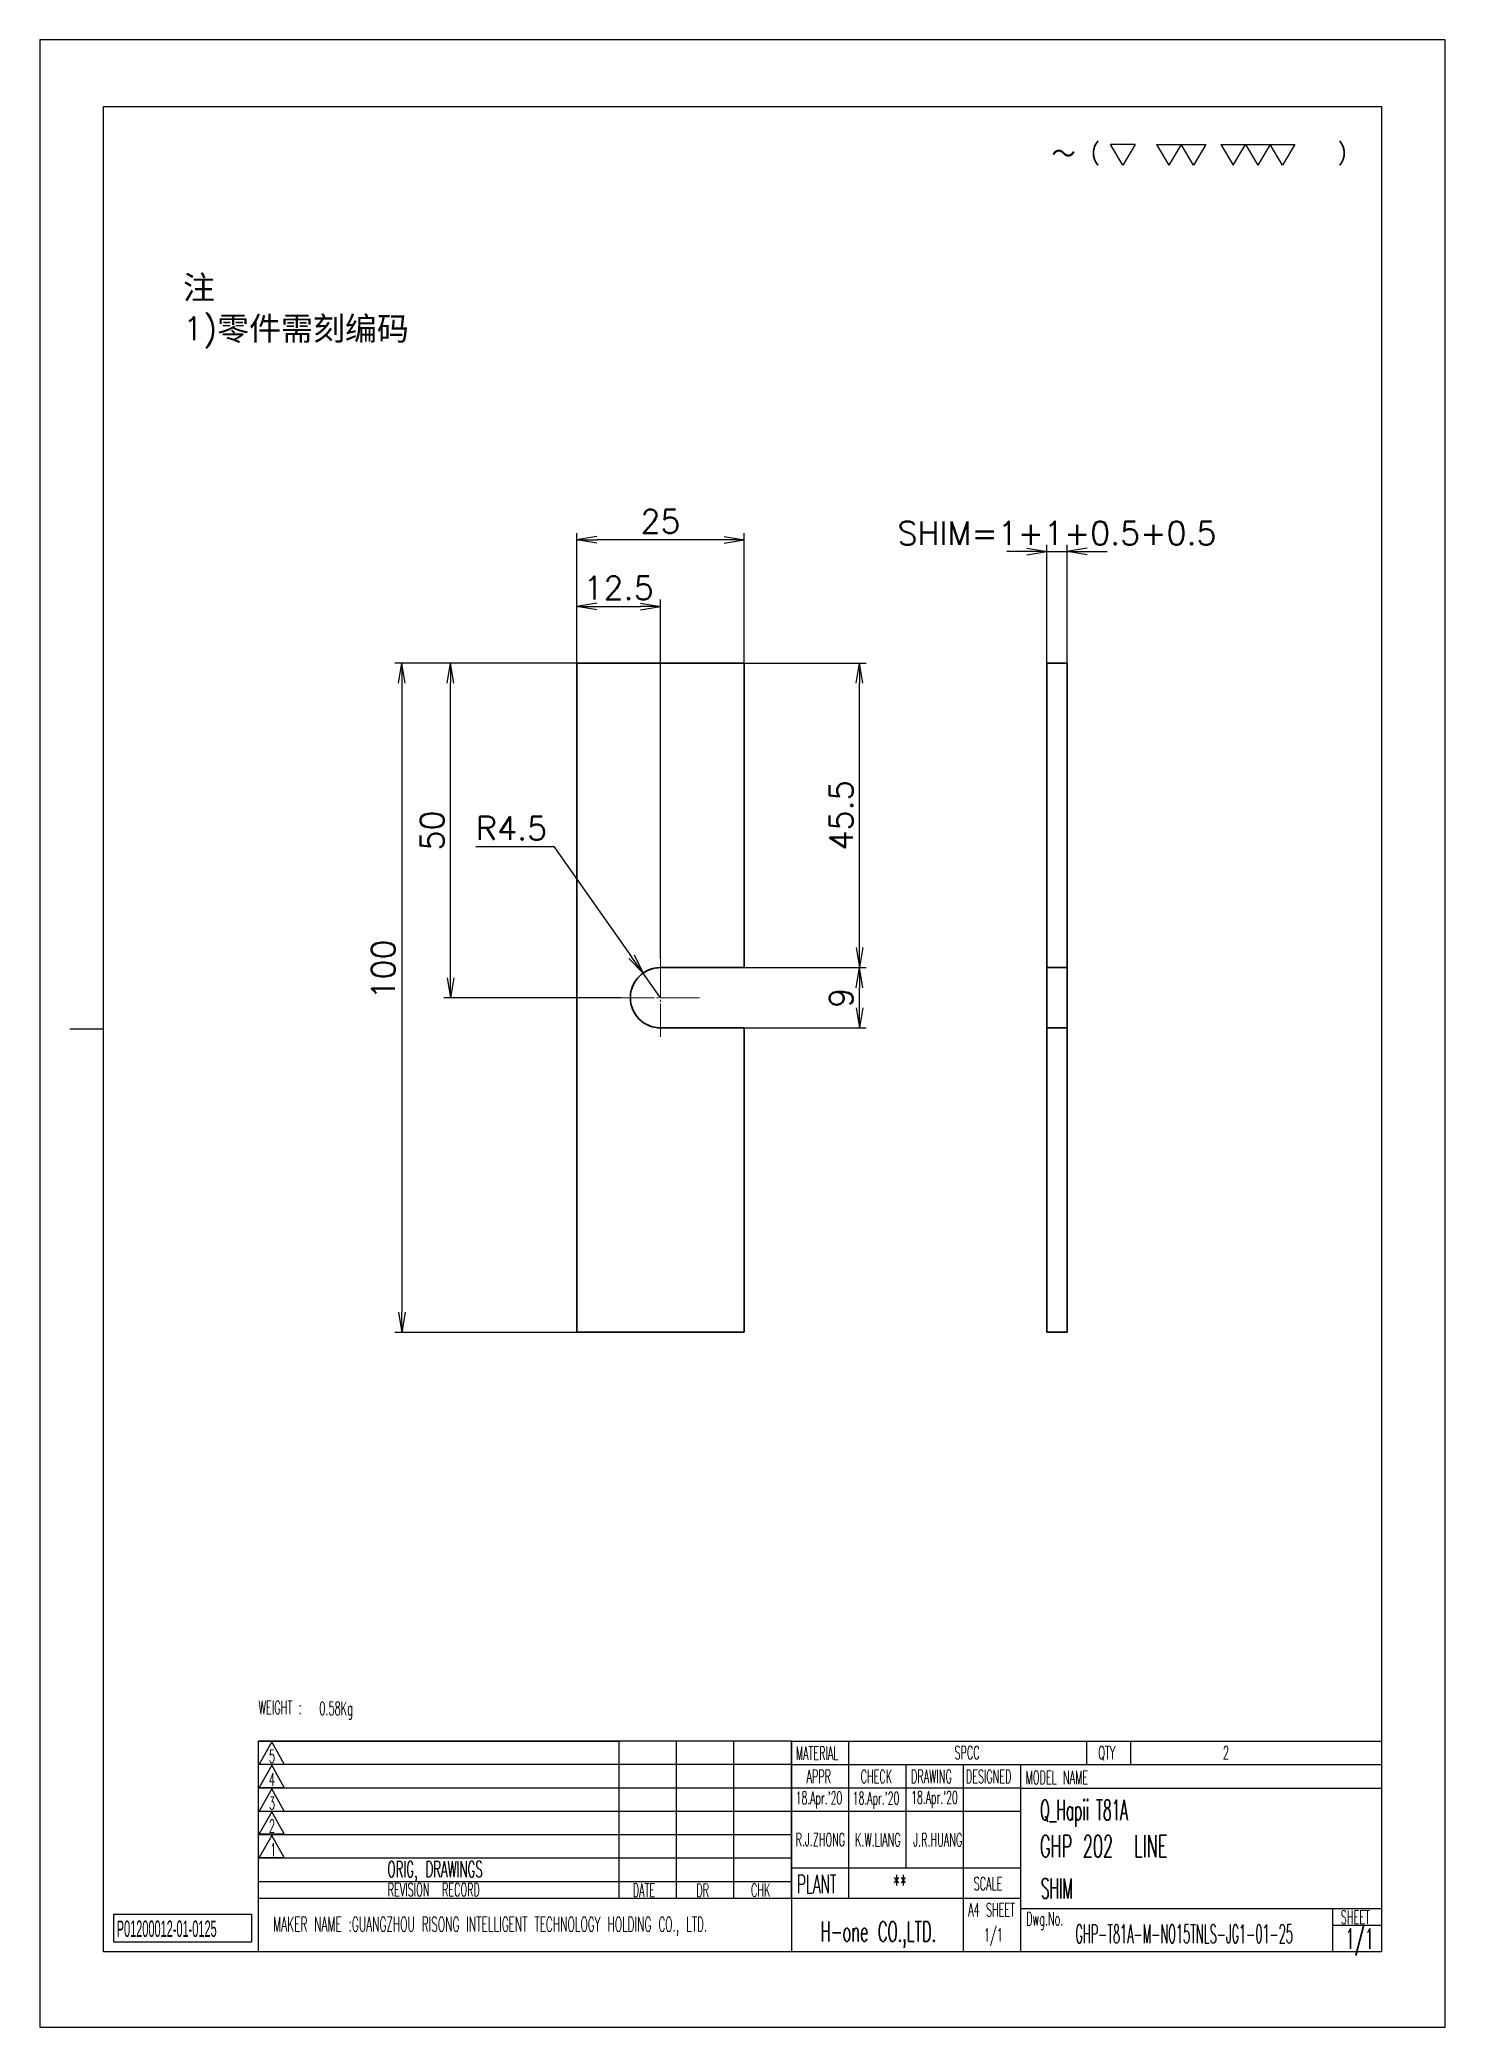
# Model space of a CAD drawing. Header units: millimetres. Extents: x -10155 to 20189, y -25550 to -22580.
# Drawn here: x 16624.8 to 16834.8, y -25547.7 to -25250.7 of the extents above; entities that cross this region are included whole.
import ezdxf
from ezdxf.enums import TextEntityAlignment as Align

# ---------------------------------------------------------------- set-up
doc = ezdxf.new("R2010")
doc.units = ezdxf.units.MM
for name, pattern in [('CENTER-HOKUTO', [23, 20, -1, 1, -1]), ('DASHED', [15, 12, -3]), ('HIDDEN-HOKUTO', [3.8, 2.5, -1.3])]:
    doc.linetypes.add(name, pattern=pattern)
for name, color, linetype in [('6', 2, 'Continuous'), ('title_frame', 7, 'Continuous'), ('word_dim', 253, 'Continuous')]:
    doc.layers.add(name, color=color, linetype=linetype)
for name, color, linetype, lineweight in [('AM_7', 2, 'CENTER-HOKUTO', 30), ('AM_HID', 1, 'HIDDEN-HOKUTO', 25), ('AM_VIS', 7, 'Continuous', 30)]:
    doc.layers.add(name, color=color, linetype=linetype, lineweight=lineweight)
doc.styles.add('MX_NOTE_STANDARD', font='txt.shx', dxfattribs={"bigfont": 'bigfont.shx'})
doc.styles.get("Standard").update_dxf_attribs({"font": 'romans.shx', "bigfont": 'bigfont.shx'})
doc.dimstyles.new('HKT 1-1', dxfattribs={"dimtxt": 3.5, "dimasz": 3, "dimexe": 1, "dimexo": 0, "dimgap": 1, "dimtad": 3, "dimdsep": 46, "dimtxsty": 'Standard', "dimblk1": 'OPEN', "dimblk2": 'OPEN', "dimsah": 1, "dimcen": 0, "dimclrd": 256, "dimclre": 256, "dimclrt": 3, "dimazin": 2, "dimtfac": 1, "dimtmove": 0, "dimatfit": 3, "dimldrblk": 'OPEN', "dimfxl": 0, "dimtolj": 1, "dimlwd": 25, "dimlwe": 25, "dimarcsym": 0})
doc.dimstyles.new('HKT 1-1$4', dxfattribs={"dimtxt": 3.5, "dimasz": 3, "dimexe": 1, "dimexo": 0, "dimgap": 1, "dimtad": 3, "dimtoh": 1, "dimdsep": 46, "dimtxsty": 'Standard', "dimblk1": 'OPEN', "dimblk2": 'OPEN', "dimsah": 1, "dimcen": 0, "dimclrd": 256, "dimclre": 256, "dimclrt": 3, "dimazin": 2, "dimtfac": 1, "dimtmove": 0, "dimatfit": 3, "dimldrblk": 'OPEN', "dimfxl": 0, "dimtolj": 1, "dimlwd": 25, "dimlwe": 25, "dimarcsym": 0})

msp = doc.modelspace()

# ---------------------------------------------------------------- texts
at = {"ltscale": 2, "char_height": 3.5, "attachment_point": 1}
for s, insert, width in [('{\\fSimSun|b0|i0|c134|p2;\\C3;注}', (16646.188, -25285.956), 10.36469), ('{\\Fromans,bigfont|c134;\\C3;1)\\fSimSun|b0|i0|c134|p2;零件需刻编码}', (16646.188, -25292.087), 96.90613)]:
    msp.add_mtext(s, dxfattribs=dict(at, insert=insert, width=width))
at = {"linetype": 'Continuous', "char_height": 3, "width": 50.9, "attachment_point": 4}
for s, insert in [('{\\W0.5;\\C3;Q_Hapii T81A}', (16774.261, -25515.717)), ('{\\Fromans,bigfont|c134;\\W0.5;\\C3;SHIM}', (16774.382, -25526.929))]:
    msp.add_mtext(s, dxfattribs=dict(at, insert=insert))
at = {"layer": 'title_frame', "color": 3, "style": 'MX_NOTE_STANDARD'}
for s, height, width, p in [('WEIGHT : ', 2, 0.5341, (16657.481, -25500.903)), ('0.58Kg', 2, 0.5341, (16666.546, -25501.036)), ('5', 1.918, 0.5341, (16659.042, -25508.149)), ('MATERIAL', 1.9728, 0.5341, (16737.754, -25507.717)), ('SPCC', 1.9728, 0.5341, (16761.455, -25507.631)), ('QTY', 1.9728, 0.5341, (16782.955, -25507.631)), ('2', 1.973, 0.5341, (16801.583, -25507.631)), ('APPR', 1.9728, 0.5341, (16739.35, -25511.188)), ('CHECK', 1.9728, 0.5341, (16747.445, -25511.188)), ('DRAWING', 1.9728, 0.5341, (16754.965, -25511.188)), ('DESIGNED', 1.9728, 0.5341, (16763.156, -25511.188)), ('4', 1.918, 0.5341, (16659.042, -25511.627)), ('MODEL NAME', 1.9728, 0.5341, (16772.085, -25511.338)), ('3', 1.918, 0.5341, (16659.042, -25515.156)), ("18.Apr.'20", 1.9, 0.5341, (16737.729, -25514.354)), ("18.Apr.'20", 1.9, 0.5341, (16746.257, -25514.397)), ("18.Apr.'20", 1.9, 0.5341, (16754.99, -25514.288)), ('2', 1.918, 0.5341, (16659.042, -25518.569)), ('1', 1.918, 0.5341, (16659.238, -25522.099)), ('GHP 202  LINE', 3.3, 0.5341, (16774.223, -25522.286)), ('ORIG, DRAWINGS', 2.4112, 0.5341, (16676.731, -25525.268)), ('REVISION  RECORD', 1.9728, 0.5341, (16676.781, -25528.106)), ('DATE', 1.9728, 0.5341, (16713.394, -25528.187)), ('DR', 1.9728, 0.5341, (16722.888, -25528.198)), ('CHK', 1.9728, 0.5341, (16731.065, -25528.164)), ('PLANT', 2.74, 0.5341, (16737.918, -25527.66)), ('**', 2.74, 0.5341, (16752.275, -25527.66)), ('SCALE', 1.9728, 0.5341, (16764.332, -25527.211)), ('A4 SHEET', 1.9728, 0.5341, (16763.511, -25531.106)), ('MAKER NAME :GUANGZHOU RISONG INTELLIGENT TECHNOLOGY HOLDING CO., LTD.', 2.16, 0.5341, (16659.681, -25533.363)), ('H-one CO.,LTD.', 3, 0.5341, (16741.438, -25534.88)), ('1/1', 1.9728, 0.5341, (16765.863, -25534.86)), ('Dwg.No.', 1.9728, 0.5341, (16772.171, -25532.452)), ('GHP-T81A-M-NO15TNLS-JG1-01-25', 2.8, 0.441, (16779.528, -25535.123)), ('SHEET', 1.9728, 0.5341, (16819.172, -25532.218)), ('1/1', 3, 0.5341, (16819.889, -25535.954))]:
    msp.add_text(s, height=height, dxfattribs=dict(at, width=width)).set_placement(p)
at = {"layer": 'title_frame', "color": 3, "style": 'MX_NOTE_STANDARD', "width": 0.5341}
for s, p in [('R.J.ZHONG', (16741.414, -25521.223)), ('K.W.LIANG', (16750.009, -25521.244)), (' J.R.HUANG', (16758.488, -25521.241))]:
    msp.add_text(s, height=1.9728, dxfattribs=at).set_placement(p, align=Align.BOTTOM_CENTER)
at = {"layer": 'title_frame', "color": 3, "insert": (16636.28, -25531.732), "char_height": 2.45, "width": 4.1107, "attachment_point": 1, "style": 'MX_NOTE_STANDARD'}
msp.add_mtext('{\\f3 of 9 Barcode|b0|i0|c0|p82;\\W0.5;P01200012-01\\f3 of 9 Barcode|b0|i0|c134|p82;-0125}', dxfattribs=at)

# ---------------------------------------------------------------- blocks, each defined once
blk = doc.blocks.new('\\M+18E64\\M+18FE3\\M+182B0\\M+18B4C\\M+18D86\\M+18169\\M+197CE\\M+1816A')
at = {"layer": '6', "color": 3}
for p, q in [((5.64, -0.64), (4.7, 0.92)), ((6.58, 0.92), (4.7, 0.92)), ((6.58, 0.92), (5.64, -0.64)), ((8.19, 0.92), (11.96, 0.92)), ((8.19, 0.92), (9.14, -0.64)), ((10.08, 0.92), (9.14, -0.64)), ((11.02, -0.64), (10.08, 0.92)), ((11.96, 0.92), (11.02, -0.64)), ((13.09, 0.92), (14.98, 0.92)), ((13.09, 0.92), (14.04, -0.64)), ((14.04, -0.64), (14.98, 0.92)), ((14.98, 0.92), (18.74, 0.92)), ((14.98, 0.92), (15.92, -0.64)), ((16.86, 0.92), (15.92, -0.64)), ((17.8, -0.64), (16.86, 0.92)), ((18.74, 0.92), (17.8, -0.64))]:
    blk.add_line(p, q, dxfattribs=at)
at = {"color": 3}
blk.add_text('\\M+18160\\M+18169\\M+18140             \\M+1816A', height=1.68, dxfattribs=at).set_placement((0.19, -0.66))
blk = doc.blocks.new('_Open')
at = {"color": 0, "lineweight": -2}
for p, q in [((-1, 0.167), (0, 0)), ((-1, -0.167), (0, 0)), ((0, 0), (-1, 0))]:
    blk.add_line(p, q, dxfattribs=at)
blk = doc.blocks.new('*D663')
at = {"layer": 'DEFPOINTS', "color": 0, "ltscale": 2}
for p in [(16705.02, -25343.84), (16678.86, -25443.84), (16705.02, -25443.84)]:
    blk.add_point(p, dxfattribs=at)
at = {"layer": 'word_dim', "lineweight": 25, "ltscale": 2}
for p, q in [((16705.02, -25343.84), (16677.86, -25343.84)), ((16678.86, -25346.84), (16678.86, -25440.84)), ((16705.02, -25443.84), (16677.86, -25443.84))]:
    blk.add_line(p, q, dxfattribs=at)
at = {"layer": 'word_dim', "lineweight": 25, "ltscale": 2, "xscale": 3, "yscale": 3, "zscale": 3}
for p, rotation in [((16678.86, -25343.84), 90), ((16678.86, -25443.84), 270)]:
    blk.add_blockref('_Open', p, dxfattribs=dict(at, rotation=rotation))
at = {"layer": 'word_dim', "color": 3, "ltscale": 2, "insert": (16676.11, -25389.62), "char_height": 3.5, "attachment_point": 5, "rotation": 90}
blk.add_mtext('\\A1;100', dxfattribs=at)
blk = doc.blocks.new('*D664')
at = {"layer": 'DEFPOINTS', "color": 0, "ltscale": 2}
for p in [(16705.02, -25325.39), (16705.02, -25343.84), (16730.02, -25343.84)]:
    blk.add_point(p, dxfattribs=at)
at = {"layer": 'word_dim', "lineweight": 25, "ltscale": 2}
for p, q in [((16705.02, -25343.84), (16705.02, -25324.39)), ((16730.02, -25343.84), (16730.02, -25324.39)), ((16727.02, -25325.39), (16708.02, -25325.39))]:
    blk.add_line(p, q, dxfattribs=at)
at = {"layer": 'word_dim', "lineweight": 25, "ltscale": 2, "xscale": 3, "yscale": 3, "zscale": 3, "rotation": 180}
blk.add_blockref('_Open', (16705.02, -25325.39), dxfattribs=at)
at = {"layer": 'word_dim', "lineweight": 25, "ltscale": 2, "xscale": 3, "yscale": 3, "zscale": 3}
blk.add_blockref('_Open', (16730.02, -25325.39), dxfattribs=at)
at = {"layer": 'word_dim', "color": 3, "ltscale": 2, "insert": (16717.52, -25322.64), "char_height": 3.5, "attachment_point": 5}
blk.add_mtext('\\A1;25', dxfattribs=at)
blk = doc.blocks.new('*D665')
at = {"layer": 'DEFPOINTS', "color": 0, "ltscale": 2}
for p in [(16730.02, -25343.84), (16747.27, -25343.84), (16730.02, -25389.34)]:
    blk.add_point(p, dxfattribs=at)
at = {"layer": 'word_dim', "lineweight": 25, "ltscale": 2}
for p, q in [((16730.02, -25343.84), (16748.27, -25343.84)), ((16747.27, -25386.34), (16747.27, -25346.84)), ((16730.02, -25389.34), (16748.27, -25389.34))]:
    blk.add_line(p, q, dxfattribs=at)
at = {"layer": 'word_dim', "lineweight": 25, "ltscale": 2, "xscale": 3, "yscale": 3, "zscale": 3}
for p, rotation in [((16747.27, -25343.84), 90), ((16747.27, -25389.34), 270)]:
    blk.add_blockref('_Open', p, dxfattribs=dict(at, rotation=rotation))
at = {"layer": 'word_dim', "color": 3, "ltscale": 2, "insert": (16744.52, -25366.59), "char_height": 3.5, "attachment_point": 5, "rotation": 90}
blk.add_mtext('\\A1;45.5', dxfattribs=at)
blk = doc.blocks.new('*D666')
at = {"layer": 'DEFPOINTS', "color": 0, "ltscale": 2}
for p in [(16730.02, -25389.34), (16747.27, -25389.34), (16730.02, -25398.34)]:
    blk.add_point(p, dxfattribs=at)
at = {"layer": 'word_dim', "lineweight": 25, "ltscale": 2}
for p, q in [((16730.02, -25389.34), (16748.27, -25389.34)), ((16747.27, -25395.34), (16747.27, -25392.34)), ((16730.02, -25398.34), (16748.27, -25398.34))]:
    blk.add_line(p, q, dxfattribs=at)
at = {"layer": 'word_dim', "lineweight": 25, "ltscale": 2, "xscale": 3, "yscale": 3, "zscale": 3}
for p, rotation in [((16747.27, -25389.34), 90), ((16747.27, -25398.34), 270)]:
    blk.add_blockref('_Open', p, dxfattribs=dict(at, rotation=rotation))
at = {"layer": 'word_dim', "color": 3, "ltscale": 2, "insert": (16744.52, -25393.84), "char_height": 3.5, "attachment_point": 5, "rotation": 90}
blk.add_mtext('\\A1;9', dxfattribs=at)
blk = doc.blocks.new('*D667')
at = {"layer": 'DEFPOINTS', "color": 0, "ltscale": 2}
for p in [(16714.93, -25390.16), (16717.52, -25393.84)]:
    blk.add_point(p, dxfattribs=at)
at = {"layer": 'word_dim', "lineweight": 25, "ltscale": 2}
for p, q in [((16689.95, -25371.26), (16701.61, -25371.26)), ((16701.61, -25371.26), (16713.2, -25387.71)), ((16717.52, -25393.84), (16714.93, -25390.16))]:
    blk.add_line(p, q, dxfattribs=at)
at = {"layer": 'word_dim', "lineweight": 25, "ltscale": 2, "xscale": 3, "yscale": 3, "zscale": 3, "rotation": 305.1702908881986}
blk.add_blockref('_Open', (16714.93, -25390.16), dxfattribs=at)
at = {"layer": 'word_dim', "color": 3, "ltscale": 2, "insert": (16695.28, -25368.51), "char_height": 3.5, "attachment_point": 5}
blk.add_mtext('\\A1;R4.5', dxfattribs=at)
blk = doc.blocks.new('*D668')
at = {"layer": 'DEFPOINTS', "color": 0, "ltscale": 2}
for p in [(16717.52, -25335.35), (16705.02, -25343.84), (16717.52, -25387.99)]:
    blk.add_point(p, dxfattribs=at)
at = {"layer": 'word_dim', "lineweight": 25, "ltscale": 2}
for p, q in [((16705.02, -25343.84), (16705.02, -25334.35)), ((16708.02, -25335.35), (16714.52, -25335.35)), ((16717.52, -25387.99), (16717.52, -25334.35))]:
    blk.add_line(p, q, dxfattribs=at)
at = {"layer": 'word_dim', "lineweight": 25, "ltscale": 2, "xscale": 3, "yscale": 3, "zscale": 3, "rotation": 180}
blk.add_blockref('_Open', (16705.02, -25335.35), dxfattribs=at)
at = {"layer": 'word_dim', "lineweight": 25, "ltscale": 2, "xscale": 3, "yscale": 3, "zscale": 3}
blk.add_blockref('_Open', (16717.52, -25335.35), dxfattribs=at)
at = {"layer": 'word_dim', "color": 3, "ltscale": 2, "insert": (16711.27, -25332.6), "char_height": 3.5, "attachment_point": 5}
blk.add_mtext('\\A1;12.5', dxfattribs=at)
blk = doc.blocks.new('*D669')
at = {"layer": 'DEFPOINTS', "color": 0, "ltscale": 2}
for p in [(16686.16, -25343.84), (16705.02, -25343.84), (16711.67, -25393.84)]:
    blk.add_point(p, dxfattribs=at)
at = {"layer": 'word_dim', "lineweight": 25, "ltscale": 2}
for p, q in [((16705.02, -25343.84), (16685.16, -25343.84)), ((16686.16, -25390.84), (16686.16, -25346.84)), ((16711.67, -25393.84), (16685.16, -25393.84))]:
    blk.add_line(p, q, dxfattribs=at)
at = {"layer": 'word_dim', "lineweight": 25, "ltscale": 2, "xscale": 3, "yscale": 3, "zscale": 3}
for p, rotation in [((16686.16, -25343.84), 90), ((16686.16, -25393.84), 270)]:
    blk.add_blockref('_Open', p, dxfattribs=dict(at, rotation=rotation))
at = {"layer": 'word_dim', "color": 3, "ltscale": 2, "insert": (16683.41, -25368.84), "char_height": 3.5, "attachment_point": 5, "rotation": 90}
blk.add_mtext('\\A1;50', dxfattribs=at)
blk = doc.blocks.new('*D670')
at = {"layer": 'DEFPOINTS', "color": 0, "ltscale": 2}
for p in [(16778.27, -25327.15), (16775.27, -25343.83), (16778.27, -25343.83)]:
    blk.add_point(p, dxfattribs=at)
at = {"layer": 'word_dim', "lineweight": 25, "ltscale": 2}
for p, q in [((16772.27, -25327.15), (16769.27, -25327.15)), ((16775.27, -25343.83), (16775.27, -25326.15)), ((16775.27, -25327.15), (16778.27, -25327.15)), ((16778.27, -25343.83), (16778.27, -25326.15)), ((16781.27, -25327.15), (16784.27, -25327.15))]:
    blk.add_line(p, q, dxfattribs=at)
at = {"layer": 'word_dim', "lineweight": 25, "ltscale": 2, "xscale": 3, "yscale": 3, "zscale": 3}
blk.add_blockref('_Open', (16775.27, -25327.15), dxfattribs=at)
at = {"layer": 'word_dim', "lineweight": 25, "ltscale": 2, "xscale": 3, "yscale": 3, "zscale": 3, "rotation": 180}
blk.add_blockref('_Open', (16778.27, -25327.15), dxfattribs=at)
at = {"layer": 'word_dim', "color": 3, "ltscale": 2, "insert": (16776.77, -25324.4), "char_height": 3.5, "attachment_point": 5}
blk.add_mtext('\\A1;SHIM=1+1+0.5+0.5', dxfattribs=at)

# ---------------------------------------------------------------- dimensions: what is measured, and where the dimension line sits
at = {"layer": 'word_dim', "ltscale": 2}
for base, p1, p2, picture, middle in [((16705.024, -25325.393), (16730.024, -25343.838), (16705.024, -25343.838), '*D664', (16717.524, -25322.643)), ((16717.524, -25335.353), (16705.024, -25343.838), (16717.524, -25387.988), '*D668', (16711.274, -25332.603))]:
    dim = msp.add_linear_dim(base=base, p1=p1, p2=p2, dimstyle='HKT 1-1', dxfattribs=at)
    dim.commit()
    dim.dimension.update_dxf_attribs({"geometry": picture, "text_midpoint": middle})
dim = msp.add_linear_dim(base=(16778.268, -25327.146), p1=(16775.268, -25343.835), p2=(16778.268, -25343.835), text='SHIM=1+1+0.5+0.5', dimstyle='HKT 1-1', dxfattribs=at)
dim.commit()
dim.dimension.update_dxf_attribs({"geometry": '*D670', "text_midpoint": (16776.768, -25327.146), "dimtype": 160})
dim = msp.add_linear_dim(base=(16678.86, -25443.838), p1=(16705.024, -25343.838), p2=(16705.024, -25443.838), angle=90, dimstyle='HKT 1-1', dxfattribs=at)
dim.commit()
dim.dimension.update_dxf_attribs({"geometry": '*D663', "text_midpoint": (16678.86, -25389.618), "dimtype": 160})
for base, p1, p2, picture, middle in [((16686.157, -25343.838), (16711.674, -25393.838), (16705.024, -25343.838), '*D669', (16683.407, -25368.838)), ((16747.27, -25343.838), (16730.024, -25389.338), (16730.024, -25343.838), '*D665', (16744.52, -25366.588)), ((16747.27, -25389.338), (16730.024, -25398.338), (16730.024, -25389.338), '*D666', (16744.52, -25393.838))]:
    dim = msp.add_linear_dim(base=base, p1=p1, p2=p2, angle=90, dimstyle='HKT 1-1', dxfattribs=at)
    dim.commit()
    dim.dimension.update_dxf_attribs({"geometry": picture, "text_midpoint": middle})
dim = msp.add_radius_dim(center=(16717.524, -25393.838), mpoint=(16714.932, -25390.159), dimstyle='HKT 1-1$4', dxfattribs=at)
dim.commit()
dim.dimension.update_dxf_attribs({"geometry": '*D667', "text_midpoint": (16695.278, -25371.256), "dimtype": 164})

# ---------------------------------------------------------------- linework, layer by layer
at = {"linetype": 'Continuous'}
msp.add_line((16771.382, -25511.929), (16825.282, -25511.929), dxfattribs=at)
at = {"layer": 'AM_7', "lineweight": 13, "ltscale": 0.2925}
for p, q in [((16717.521, -25387.988), (16717.521, -25399.688)), ((16723.371, -25393.838), (16711.671, -25393.838))]:
    msp.add_line(p, q, dxfattribs=at)
at = {"layer": 'AM_HID', "color": 1, "linetype": 'DASHED'}
for p, q in [((16705.027, -25343.835), (16730.027, -25343.835)), ((16705.027, -25443.835), (16705.027, -25343.835))]:
    msp.add_line(p, q, dxfattribs=at)
at = {"layer": 'AM_HID', "color": 1, "linetype": 'DASHED', "ltscale": 0.3125}
msp.add_line((16717.527, -25398.335), (16730.027, -25398.335), dxfattribs=at)
at = {"layer": 'AM_HID', "color": 1, "linetype": 'DASHED'}
for start, end in [(121.55838, 148.31564), (211.51122, 238.51897), (269.6298, 270)]:
    msp.add_arc((16717.527, -25393.835), 4.5, start, end, dxfattribs=at)
at = {"layer": 'AM_VIS'}
for p, q in [((16705.027, -25343.835), (16730.027, -25343.835)), ((16705.027, -25443.835), (16705.027, -25343.835)), ((16730.027, -25343.835), (16730.027, -25389.335)), ((16730.027, -25343.835), (16730.027, -25389.335)), ((16775.268, -25343.835), (16775.268, -25389.335)), ((16778.268, -25389.335), (16778.268, -25343.835)), ((16730.027, -25398.335), (16730.027, -25443.835)), ((16730.027, -25398.335), (16730.027, -25443.835)), ((16775.268, -25398.335), (16775.268, -25443.835)), ((16778.268, -25398.335), (16778.268, -25443.835)), ((16730.027, -25443.835), (16705.027, -25443.835)), ((16730.027, -25443.835), (16705.027, -25443.835))]:
    msp.add_line(p, q, dxfattribs=at)
at = {"layer": 'AM_VIS', "ltscale": 0.0125}
for p, q in [((16775.768, -25343.835), (16775.268, -25343.835)), ((16776.268, -25343.835), (16775.768, -25343.835)), ((16775.768, -25389.335), (16775.268, -25389.335)), ((16776.268, -25389.335), (16775.768, -25389.335)), ((16775.768, -25398.335), (16775.268, -25398.335)), ((16776.268, -25398.335), (16775.768, -25398.335)), ((16775.768, -25443.835), (16775.268, -25443.835)), ((16776.268, -25443.835), (16775.768, -25443.835))]:
    msp.add_line(p, q, dxfattribs=at)
at = {"layer": 'AM_VIS', "ltscale": 0.025}
for p, q in [((16777.268, -25343.835), (16776.268, -25343.835)), ((16778.268, -25343.835), (16777.268, -25343.835)), ((16777.268, -25389.335), (16776.268, -25389.335)), ((16778.268, -25389.335), (16777.268, -25389.335)), ((16777.268, -25398.335), (16776.268, -25398.335)), ((16778.268, -25398.335), (16777.268, -25398.335)), ((16777.268, -25443.835), (16776.268, -25443.835)), ((16778.268, -25443.835), (16777.268, -25443.835))]:
    msp.add_line(p, q, dxfattribs=at)
at = {"layer": 'AM_VIS', "ltscale": 0.05}
for p, q in [((16778.268, -25343.835), (16778.268, -25343.835)), ((16778.268, -25389.335), (16778.268, -25389.335)), ((16778.268, -25398.335), (16778.268, -25398.335)), ((16778.268, -25443.835), (16778.268, -25443.835))]:
    msp.add_line(p, q, dxfattribs=at)
at = {"layer": 'AM_VIS', "ltscale": 0.3125}
for p, q in [((16730.027, -25389.335), (16717.527, -25389.335)), ((16730.027, -25389.335), (16717.527, -25389.335)), ((16717.527, -25398.335), (16730.027, -25398.335))]:
    msp.add_line(p, q, dxfattribs=at)
at = {"layer": 'AM_VIS', "ltscale": 0.1125}
for p, q in [((16775.268, -25389.335), (16775.268, -25393.835)), ((16778.268, -25393.835), (16778.268, -25389.335)), ((16775.268, -25393.835), (16775.268, -25398.335)), ((16778.268, -25398.335), (16778.268, -25393.835))]:
    msp.add_line(p, q, dxfattribs=at)
at = {"layer": 'AM_VIS'}
for centre, start, end in [((16717.528, -25393.835), 90.00356, 269.98927), ((16717.528, -25393.835), 90.00358, 269.98925), ((16717.528, -25393.835), 90.00358, 269.98925), ((16717.528, -25393.835), 90.00358, 269.98925), ((16717.527, -25393.835), 90, 121.55838), ((16717.527, -25393.835), 148.31564, 211.51122), ((16717.527, -25393.835), 238.51897, 269.6298)]:
    msp.add_arc(centre, 4.5, start, end, dxfattribs=at)
at = {"layer": 'title_frame'}
for p, q in [((16634.282, -25260.679), (16825.282, -25260.679)), ((16634.282, -25536.429), (16634.282, -25260.679)), ((16639.282, -25260.679), (16825.282, -25260.679)), ((16825.282, -25260.679), (16825.282, -25536.429)), ((16634.282, -25398.554), (16629.282, -25398.554)), ((16657.457, -25536.429), (16657.457, -25504.929)), ((16657.457, -25504.929), (16711.357, -25504.929)), ((16737.082, -25504.929), (16657.457, -25504.929)), ((16659.437, -25505.053), (16657.557, -25508.375)), ((16661.316, -25508.375), (16659.437, -25505.053)), ((16711.357, -25528.429), (16711.357, -25504.929)), ((16719.932, -25528.429), (16719.932, -25504.929)), ((16719.932, -25528.429), (16719.932, -25504.929)), ((16728.507, -25528.429), (16728.507, -25504.929)), ((16728.507, -25528.429), (16728.507, -25504.929)), ((16737.082, -25504.929), (16737.082, -25508.429)), ((16737.082, -25528.429), (16737.082, -25504.929)), ((16737.082, -25504.929), (16737.082, -25536.429)), ((16737.082, -25504.929), (16737.082, -25536.429)), ((16737.082, -25504.929), (16825.282, -25504.929)), ((16745.657, -25528.429), (16745.657, -25504.929)), ((16781.182, -25504.929), (16781.182, -25508.429)), ((16787.754, -25504.929), (16787.754, -25508.429)), ((16711.357, -25508.429), (16657.457, -25508.429)), ((16737.082, -25508.429), (16657.457, -25508.429)), ((16657.557, -25508.375), (16661.316, -25508.375)), ((16659.437, -25508.53), (16657.557, -25511.852)), ((16661.316, -25511.852), (16659.437, -25508.53)), ((16737.082, -25508.429), (16825.282, -25508.429)), ((16754.232, -25523.833), (16754.232, -25508.429)), ((16762.807, -25536.429), (16762.807, -25508.429)), ((16771.382, -25536.429), (16771.382, -25508.429)), ((16711.357, -25511.929), (16657.457, -25511.929)), ((16737.082, -25511.929), (16657.457, -25511.929)), ((16657.557, -25511.852), (16661.316, -25511.852)), ((16659.437, -25512.06), (16657.557, -25515.382)), ((16661.316, -25515.382), (16659.437, -25512.06)), ((16771.382, -25511.929), (16737.082, -25511.929)), ((16711.357, -25515.429), (16657.457, -25515.429)), ((16737.082, -25515.429), (16657.457, -25515.429)), ((16657.557, -25515.382), (16661.316, -25515.382)), ((16659.437, -25515.473), (16657.557, -25518.795)), ((16661.316, -25518.795), (16659.437, -25515.473)), ((16771.382, -25515.429), (16737.082, -25515.429)), ((16711.357, -25518.929), (16657.457, -25518.929)), ((16737.082, -25518.929), (16657.457, -25518.929)), ((16657.557, -25518.795), (16661.316, -25518.795)), ((16659.437, -25519.002), (16657.557, -25522.325)), ((16661.316, -25522.325), (16659.437, -25519.002)), ((16711.357, -25522.429), (16657.457, -25522.429)), ((16737.082, -25522.429), (16657.457, -25522.429)), ((16657.557, -25522.325), (16661.316, -25522.325)), ((16737.082, -25523.833), (16771.382, -25523.833)), ((16711.357, -25525.929), (16657.457, -25525.929)), ((16737.082, -25525.929), (16657.457, -25525.929)), ((16737.082, -25528.429), (16657.457, -25528.429)), ((16771.382, -25528.429), (16737.082, -25528.429)), ((16771.382, -25529.929), (16825.282, -25529.929)), ((16817.932, -25529.929), (16817.932, -25536.429)), ((16635.867, -25530.776), (16656.395, -25530.776)), ((16635.867, -25534.976), (16635.867, -25530.776)), ((16656.395, -25530.776), (16656.395, -25534.976)), ((16817.932, -25532.429), (16825.282, -25532.429)), ((16656.395, -25534.976), (16635.867, -25534.976)), ((16825.282, -25536.429), (16634.282, -25536.429)), ((16825.282, -25536.429), (16771.382, -25536.429))]:
    msp.add_line(p, q, dxfattribs=at)
at = {"layer": 'title_frame', "color": 4}
msp.add_lwpolyline([(16624.782, -25547.679), (16834.782, -25547.679), (16834.782, -25250.679), (16624.782, -25250.679)], close=True, dxfattribs=at)

# ---------------------------------------------------------------- block references
at = {"layer": 'title_frame', "xscale": 1.959999999999127, "yscale": 1.959999999999127, "zscale": 1.96}
msp.add_blockref('\\M+18E64\\M+18FE3\\M+182B0\\M+18B4C\\M+18D86\\M+18169\\M+197CE\\M+1816A', (16775.573, -25268.144), dxfattribs=at)

msp.set_redraw_order([(e.dxf.handle, doc.entitydb.next_handle()) for e in msp.query("TEXT MTEXT ATTDEF DIMENSION ARC_DIMENSION")])  # texts and dimensions are drawn at this point

doc.saveas('drawing.dxf')
